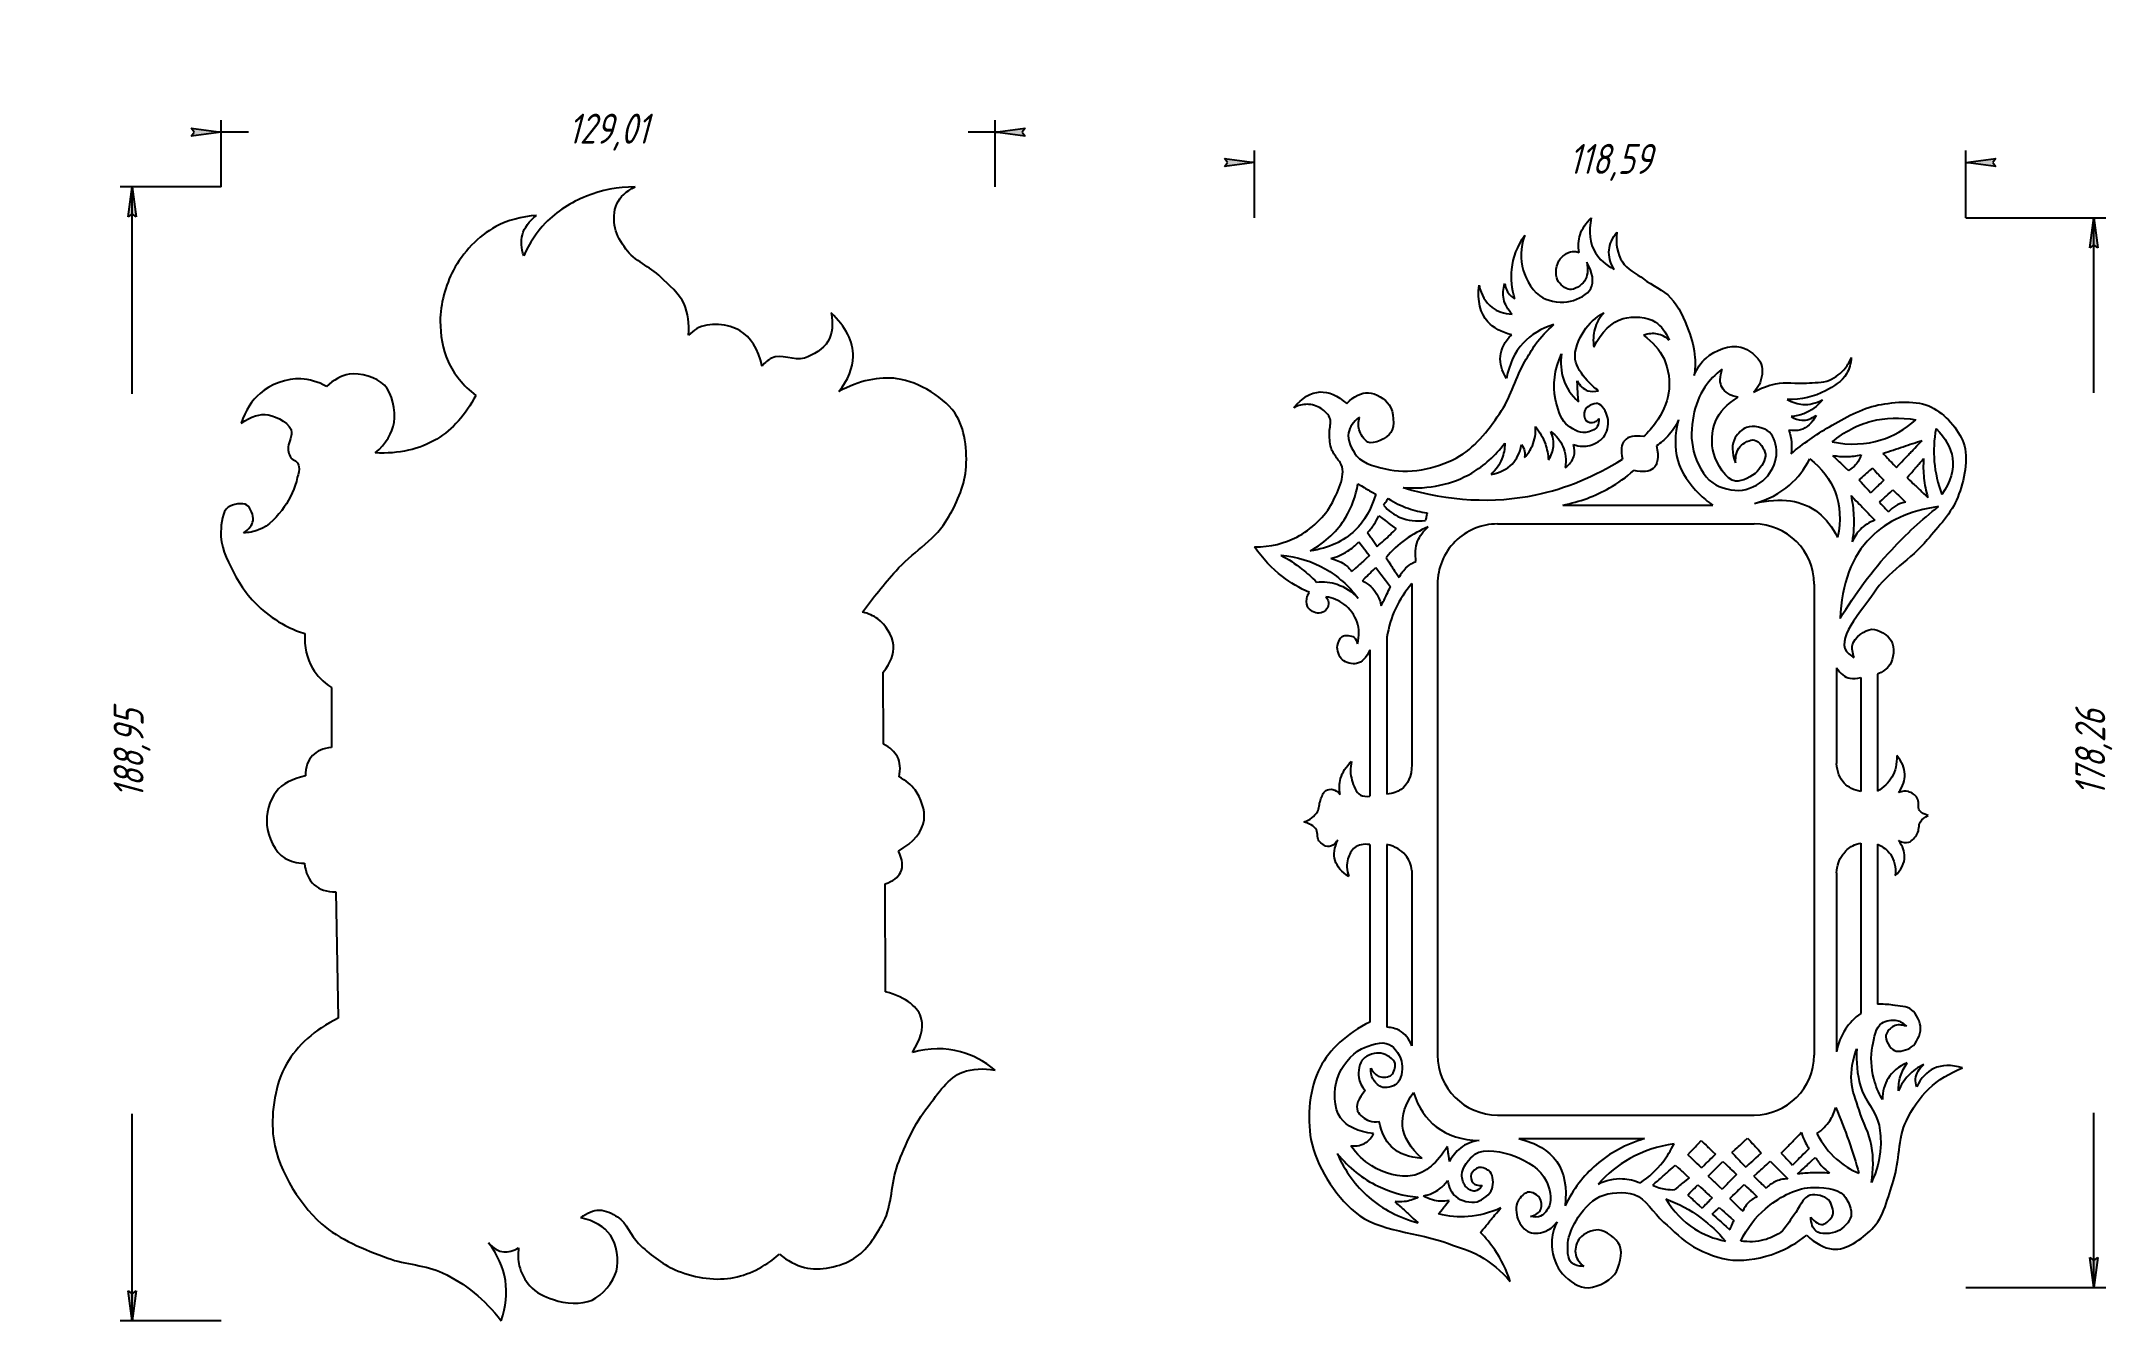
# Model space of a CAD drawing. Header units: millimetres. Extents: x -2 to 343, y 31 to 244.
import ezdxf

# ---------------------------------------------------------------- set-up
doc = ezdxf.new("R2010")
doc.units = ezdxf.units.MM
doc.linetypes.add('K5LT32769', pattern=[0])
doc.linetypes.add('K5LT_THIN', pattern=[0])
doc.styles.add('KDIMTEXTSTYLE', font='GOST_AU.SHX', dxfattribs={"width": 0.96, "oblique": 15, "height": 5})
doc.dimstyles.new('KDIMSTYLE (1.00)', dxfattribs={"dimtxt": 5, "dimasz": 1, "dimexe": 2, "dimexo": 0, "dimgap": 1, "dimtad": 1, "dimtxsty": 'KDIMTEXTSTYLE', "dimsah": 1, "dimcen": 0, "dimdle": 1, "dimadec": 0, "dimazin": 0, "dimtfac": 0.667, "dimtmove": 0, "dimatfit": 3, "dimfxl": 1, "dimtvp": 1, "dimtolj": 1, "dimtzin": 0, "dimarcsym": 0})

msp = doc.modelspace()

# ---------------------------------------------------------------- blocks, each defined once
blk = doc.blocks.new('KDIMARROW_01')
blk.add_hatch(color=0).paths.add_polyline_path([(0, 0), (-5, 0.66), (-4.5, 0), (-5, -0.66)])
at = {"color": 0, "linetype": 'K5LT_THIN'}
for p, q in [((-4.5, 0), (-5, 0.66)), ((-5, 0.66), (0, 0)), ((0, 0), (-5, -0.66)), ((-5, -0.66), (-4.5, 0)), ((0, 0), (-1, 0))]:
    blk.add_line(p, q, dxfattribs=at)

# ---------------------------------------------------------------- dimensions: what is measured, and where the dimension line sits
at = {"color": 7}
for base, p1, p2, location in [((28.504, 228.637), (157.512, 219.527), (28.504, 219.527), (93.008, 228.637)), ((200.781, 223.597), (319.367, 214.351), (200.781, 214.351), (260.074, 223.597))]:
    msp.add_linear_dim(base=base, p1=p1, p2=p2, location=location, dimstyle='KDIMSTYLE (1.00)', override={"dimexo": 0, "dimpost": '\\H5.0;\\W0.965;\\Q15;<>', "dimblk1": 'KDIMARROW_01', "dimblk2": 'KDIMARROW_01', "dimse1": 0, "dimse2": 0, "dimclrt": 7, "dimtolj": 1}, dxfattribs=at).render()
for base, p1, p2, location in [((13.629, 219.527), (28.504, 30.576), (28.504, 219.527), (13.629, 125.052)), ((340.675, 214.351), (319.367, 36.09), (319.367, 214.351), (340.675, 125.221))]:
    msp.add_linear_dim(base=base, p1=p1, p2=p2, angle=90, location=location, dimstyle='KDIMSTYLE (1.00)', override={"dimexo": 0, "dimpost": '\\H5.0;\\W0.965;\\Q15;<>', "dimblk1": 'KDIMARROW_01', "dimblk2": 'KDIMARROW_01', "dimse1": 0, "dimse2": 0, "dimclrt": 7, "dimtolj": 1}, dxfattribs=at).render()

# ---------------------------------------------------------------- linework, layer by layer
at = {"color": 30, "linetype": 'K5LT32769', "true_color": 0xff8000}
for p, q in [((252.162, 166.502), (277.162, 166.502)), ((241.271, 163.34), (284.049, 163.34)), ((226.993, 153.406), (226.993, 123.222)), ((231.271, 153.34), (231.274, 74.848)), ((294.049, 153.34), (294.049, 74.85)), ((219.975, 142.348), (219.975, 117.974)), ((222.846, 144.475), (222.846, 118.315)), ((138.888, 126.64), (138.863, 138.64)), ((297.809, 139.371), (297.809, 123.434)), ((301.849, 137.776), (301.849, 118.775)), ((304.614, 138.307), (304.614, 118.805)), ((46.85, 136.088), (46.88, 126.088)), ((301.849, 110.17), (301.849, 81.776)), ((219.975, 109.905), (219.975, 80.348)), ((222.846, 109.946), (222.846, 79.475)), ((304.614, 109.962), (304.614, 83.307)), ((139.241, 85.388), (139.209, 103.388)), ((226.993, 105.572), (226.993, 76.406)), ((297.809, 105.199), (297.809, 75.371)), ((47.603, 102.018), (47.964, 80.977)), ((241.275, 64.849), (284.049, 64.85)), ((244.807, 60.916), (265.807, 60.916))]:
    msp.add_line(p, q, dxfattribs=at)
for centre, start, end in [((241.271, 153.34), 90, 180.00213), ((284.049, 153.34), 0, 90), ((241.274, 74.849), 180.00213, 270.00109), ((284.049, 74.85), 270.00109, 0)]:
    msp.add_arc(centre, 10, start, end, dxfattribs=at)
for points, knots in [([(97.492, 219.527), (94.586, 219.499), (91.88, 218.976), (89.373, 217.96), (86.9, 216.957), (84.379, 215.431), (82.536, 213.509), (81.055, 211.964), (79.856, 210.136), (78.94, 208.025)], [0, 0, 0, 0, 1, 1, 1, 2, 2, 2, 3, 3, 3, 3]), ([(106.388, 194.803), (106.564, 196.732), (106.317, 198.469), (105.647, 200.013), (104.891, 201.753), (103.171, 203.12), (101.765, 204.5), (99.995, 206.238), (97.338, 207.174), (95.926, 209.165), (95.185, 210.208), (94.401, 211.422), (94.145, 212.654), (93.882, 213.923), (93.898, 215.546), (94.43, 216.678), (94.981, 217.852), (96.002, 218.802), (97.492, 219.527)], [0, 0, 0, 0, 1, 1, 1, 2, 2, 2, 3, 3, 3, 4, 4, 4, 5, 5, 5, 6, 6, 6, 6]), ([(81.076, 214.755), (78.544, 214.579), (76.272, 213.963), (74.259, 212.905), (71.375, 211.389), (68.754, 208.514), (67.208, 205.641), (65.866, 203.145), (65.003, 199.989), (65.001, 197.13), (64.998, 194.911), (65.399, 192.442), (66.318, 190.435), (67.301, 188.291), (68.832, 186.404), (70.912, 184.773)], [0, 0, 0, 0, 1, 1, 1, 2, 2, 2, 3, 3, 3, 4, 4, 4, 5, 5, 5, 5]), ([(78.94, 208.025), (78.496, 209.293), (78.413, 210.456), (78.69, 211.515), (79.009, 212.733), (79.804, 213.813), (81.076, 214.755)], [0, 0, 0, 0, 1, 1, 1, 2, 2, 2, 2]), ([(254.893, 208.565), (254.709, 209.631), (254.759, 210.62), (255.041, 211.532), (255.363, 212.571), (255.986, 213.511), (256.911, 214.351)], [0, 0, 0, 0, 1, 1, 1, 2, 2, 2, 2]), ([(256.911, 214.351), (256.417, 212.036), (256.645, 210.097), (257.593, 208.535), (258.268, 207.425), (259.306, 206.505), (260.709, 205.775)], [0, 0, 0, 0, 1, 1, 1, 2, 2, 2, 2]), ([(244.174, 200.867), (243.658, 202.547), (243.482, 204.183), (243.646, 205.775), (243.849, 207.741), (244.571, 209.641), (245.812, 211.473)], [0, 0, 0, 0, 1, 1, 1, 2, 2, 2, 2]), ([(245.812, 211.473), (245.108, 209.353), (245.019, 207.415), (245.545, 205.657), (246.056, 203.954), (247.297, 201.883), (248.809, 201.057), (250.069, 200.369), (252.039, 200.103), (253.468, 200.464), (254.686, 200.771), (256.359, 201.602), (256.851, 202.6), (257.399, 203.71), (257.162, 205.174), (256.139, 206.992)], [0, 0, 0, 0, 1, 1, 1, 2, 2, 2, 3, 3, 3, 4, 4, 4, 5, 5, 5, 5]), ([(260.709, 205.775), (260.064, 206.883), (259.787, 207.961), (259.878, 209.01), (259.965, 210.016), (260.391, 210.995), (261.154, 211.948)], [0, 0, 0, 0, 1, 1, 1, 2, 2, 2, 2]), ([(261.154, 211.948), (260.945, 209.995), (261.256, 208.353), (262.086, 207.022), (262.836, 205.818), (264.406, 205.082), (265.611, 204.173), (267.074, 203.069), (268.92, 202.348), (270.134, 201.039), (271.505, 199.561), (272.426, 197.522), (273.125, 195.591), (273.648, 194.148), (274.099, 192.6), (274.193, 191.069), (274.254, 190.082), (274.207, 189.085), (274.051, 188.077)], [0, 0, 0, 0, 1, 1, 1, 2, 2, 2, 3, 3, 3, 4, 4, 4, 5, 5, 5, 6, 6, 6, 6]), ([(256.139, 206.992), (256.431, 205.657), (256.303, 204.599), (255.753, 203.817), (255.269, 203.127), (254.095, 202.315), (253.32, 202.393), (252.617, 202.462), (251.654, 203.307), (251.302, 203.965), (250.81, 204.888), (251.054, 206.702), (251.718, 207.526), (252.219, 208.149), (253.266, 208.859), (254.121, 208.773), (254.374, 208.747), (254.631, 208.678), (254.893, 208.565)], [0, 0, 0, 0, 1, 1, 1, 2, 2, 2, 3, 3, 3, 4, 4, 4, 5, 5, 5, 6, 6, 6, 6]), ([(243.64, 194.885), (241.922, 195.288), (240.605, 196), (239.687, 197.021), (238.401, 198.454), (237.902, 200.496), (238.192, 203.146)], [0, 0, 0, 0, 1, 1, 1, 2, 2, 2, 2]), ([(238.192, 203.146), (238.57, 201.488), (239.294, 200.253), (240.364, 199.443), (241.245, 198.775), (242.361, 198.396), (243.711, 198.303)], [0, 0, 0, 0, 1, 1, 1, 2, 2, 2, 2]), ([(243.711, 198.303), (242.971, 199.085), (242.508, 199.928), (242.323, 200.832), (242.155, 201.648), (242.215, 202.515), (242.501, 203.431)], [0, 0, 0, 0, 1, 1, 1, 2, 2, 2, 2]), ([(242.501, 203.431), (242.622, 202.592), (242.942, 201.915), (243.462, 201.401), (243.668, 201.198), (243.906, 201.02), (244.174, 200.867)], [0, 0, 0, 0, 1, 1, 1, 2, 2, 2, 2]), ([(118.661, 189.663), (117.968, 192.53), (116.745, 194.491), (114.993, 195.545), (113.154, 196.651), (109.721, 197.07), (107.723, 195.866), (107.255, 195.584), (106.809, 195.229), (106.388, 194.803)], [0, 0, 0, 0, 1, 1, 1, 2, 2, 2, 3, 3, 3, 3]), ([(130.156, 198.551), (130.554, 196.621), (130.383, 195.026), (129.643, 193.765), (128.902, 192.505), (127.16, 191.48), (125.711, 190.988), (124.066, 190.428), (121.756, 191.838), (120.242, 190.988), (119.671, 190.667), (119.144, 190.226), (118.661, 189.663)], [0, 0, 0, 0, 1, 1, 1, 2, 2, 2, 3, 3, 3, 4, 4, 4, 4]), ([(131.451, 185.395), (133.002, 187.375), (133.795, 189.325), (133.83, 191.244), (133.876, 193.731), (132.652, 196.166), (130.156, 198.551)], [0, 0, 0, 0, 1, 1, 1, 2, 2, 2, 2]), ([(218.248, 181.159), (217.227, 180.345), (216.623, 179.475), (216.438, 178.547), (216.202, 177.364), (217.007, 175.693), (217.773, 174.719), (218.913, 173.272), (221.433, 172.763), (223.323, 172.375), (227.062, 171.607), (231.768, 172.76), (235.015, 174.69), (237.812, 176.352), (240.092, 179.432), (241.958, 182.257), (243.601, 184.743), (244.34, 187.812), (245.846, 190.417), (246.41, 191.393), (246.958, 192.393), (247.626, 193.296), (248.513, 194.494), (249.532, 195.592), (250.683, 196.59)], [0, 0, 0, 0, 1, 1, 1, 2, 2, 2, 3, 3, 3, 4, 4, 4, 5, 5, 5, 6, 6, 6, 7, 7, 7, 8, 8, 8, 8]), ([(250.683, 196.59), (248.557, 195.928), (246.844, 194.894), (245.545, 193.487), (244.134, 191.961), (243.211, 189.995), (242.776, 187.591)], [0, 0, 0, 0, 1, 1, 1, 2, 2, 2, 2]), ([(258.13, 185.552), (257.403, 186.052), (256.762, 186.621), (256.207, 187.261), (255.341, 188.259), (254.428, 189.546), (254.242, 190.765), (254.011, 192.269), (254.823, 194.172), (255.695, 195.508), (256.486, 196.722), (257.597, 197.733), (259.028, 198.542)], [0, 0, 0, 0, 1, 1, 1, 2, 2, 2, 3, 3, 3, 4, 4, 4, 4]), ([(259.028, 198.542), (258.278, 197.713), (257.765, 196.816), (257.489, 195.85), (257.219, 194.904), (257.176, 193.893), (257.361, 192.816)], [0, 0, 0, 0, 1, 1, 1, 2, 2, 2, 2]), ([(257.361, 192.816), (258.63, 195.414), (260.252, 196.998), (262.225, 197.566), (263.795, 198.018), (266.219, 197.915), (267.602, 196.996), (268.577, 196.349), (269.349, 195.34), (269.917, 193.97)], [0, 0, 0, 0, 1, 1, 1, 2, 2, 2, 3, 3, 3, 3]), ([(242.776, 187.591), (241.98, 188.872), (241.639, 190.104), (241.753, 191.288), (241.873, 192.542), (242.502, 193.74), (243.64, 194.885)], [0, 0, 0, 0, 1, 1, 1, 2, 2, 2, 2]), ([(269.917, 193.97), (269.295, 194.507), (268.634, 194.848), (267.935, 194.99), (267.196, 195.141), (266.415, 195.072), (265.59, 194.783)], [0, 0, 0, 0, 1, 1, 1, 2, 2, 2, 2]), ([(265.59, 194.783), (267.173, 193.675), (268.32, 192.37), (269.033, 190.866), (269.818, 189.207), (270.074, 186.994), (269.804, 185.168), (269.552, 183.463), (268.674, 181.698), (267.668, 180.242), (267.084, 179.398), (266.402, 178.617), (265.62, 177.898)], [0, 0, 0, 0, 1, 1, 1, 2, 2, 2, 3, 3, 3, 4, 4, 4, 4]), ([(274.051, 188.077), (274.546, 189.279), (275.211, 190.253), (276.045, 190.997), (277.479, 192.279), (280.133, 193.312), (281.849, 192.814), (283.091, 192.453), (284.815, 191.228), (285.232, 190), (285.565, 189.021), (285.407, 187.51), (284.876, 186.511), (284.645, 186.076), (284.337, 185.673), (283.95, 185.3)], [0, 0, 0, 0, 1, 1, 1, 2, 2, 2, 3, 3, 3, 4, 4, 4, 5, 5, 5, 5]), ([(258.15, 180.927), (258.201, 180.376), (258.122, 179.921), (257.913, 179.562), (257.587, 179.002), (256.633, 178.677), (255.984, 178.583), (254.904, 178.425), (253.509, 179.275), (252.69, 180.037), (251.684, 180.973), (251.238, 182.708), (250.939, 184.102), (250.422, 186.517), (250.758, 189.049), (251.948, 191.699)], [0, 0, 0, 0, 1, 1, 1, 2, 2, 2, 3, 3, 3, 4, 4, 4, 5, 5, 5, 5]), ([(251.948, 191.699), (251.734, 190.18), (251.843, 188.772), (252.276, 187.474), (252.736, 186.096), (253.562, 184.842), (254.754, 183.714)], [0, 0, 0, 0, 1, 1, 1, 2, 2, 2, 2]), ([(283.95, 185.3), (285.144, 185.968), (286.375, 186.442), (287.645, 186.72), (289.295, 187.082), (291.082, 186.679), (292.788, 186.819), (294.062, 186.924), (295.461, 186.825), (296.597, 187.314), (297.599, 187.745), (298.614, 188.491), (299.292, 189.366), (299.689, 189.878), (300.01, 190.455), (300.257, 191.097)], [0, 0, 0, 0, 1, 1, 1, 2, 2, 2, 3, 3, 3, 4, 4, 4, 5, 5, 5, 5]), ([(300.257, 191.097), (300.174, 190.07), (299.91, 189.163), (299.465, 188.377), (298.756, 187.123), (297.246, 186.229), (295.954, 185.533), (294.083, 184.527), (291.956, 184.049), (289.574, 184.099)], [0, 0, 0, 0, 1, 1, 1, 2, 2, 2, 3, 3, 3, 3]), ([(46.038, 186.264), (44.604, 187.043), (43.18, 187.468), (41.765, 187.54), (39.475, 187.656), (36.697, 186.591), (34.97, 185.107), (33.565, 183.9), (32.517, 182.248), (31.824, 180.151)], [0, 0, 0, 0, 1, 1, 1, 2, 2, 2, 3, 3, 3, 3]), ([(54.163, 175.183), (55.966, 176.766), (57.016, 178.462), (57.315, 180.27), (57.635, 182.208), (56.992, 185.138), (55.683, 186.472), (54.427, 187.75), (51.676, 188.605), (49.807, 188.282), (48.507, 188.057), (47.251, 187.385), (46.038, 186.264)], [0, 0, 0, 0, 1, 1, 1, 2, 2, 2, 3, 3, 3, 4, 4, 4, 4]), ([(135.415, 148.651), (137.165, 151.049), (139.023, 153.349), (140.989, 155.551), (143.554, 158.425), (147.215, 160.476), (149.234, 163.674), (150.756, 166.083), (152.178, 168.959), (152.557, 171.735), (152.976, 174.805), (152.626, 178.753), (151.142, 181.272), (149.329, 184.35), (144.773, 187.051), (141.173, 187.549), (138.131, 187.97), (134.89, 187.252), (131.451, 185.395)], [0, 0, 0, 0, 1, 1, 1, 2, 2, 2, 3, 3, 3, 4, 4, 4, 5, 5, 5, 6, 6, 6, 6]), ([(254.541, 187.218), (255.013, 186.342), (255.611, 185.786), (256.335, 185.552), (256.866, 185.379), (257.464, 185.379), (258.13, 185.552)], [0, 0, 0, 0, 1, 1, 1, 2, 2, 2, 2]), ([(278.747, 189.139), (277.56, 188.274), (276.582, 187.273), (275.815, 186.137), (274.881, 184.755), (274.275, 183.026), (273.945, 181.389), (273.563, 179.494), (273.473, 177.314), (273.975, 175.484), (274.498, 173.573), (275.579, 171.267), (277.15, 170.202), (278.45, 169.319), (280.542, 168.754), (282.106, 168.985), (283.6, 169.205), (285.391, 170.198), (286.349, 171.389), (287.164, 172.402), (287.828, 173.976), (287.803, 175.276), (287.782, 176.39), (287.376, 177.928), (286.616, 178.629), (285.781, 179.4), (283.876, 179.858), (282.788, 179.43), (282.087, 179.155), (281.304, 178.406), (280.919, 177.739), (280.274, 176.623), (280.294, 175.219), (280.978, 173.525)], [0, 0, 0, 0, 1, 1, 1, 2, 2, 2, 3, 3, 3, 4, 4, 4, 5, 5, 5, 6, 6, 6, 7, 7, 7, 8, 8, 8, 9, 9, 9, 10, 10, 10, 11, 11, 11, 11]), ([(281.388, 184.45), (280.043, 184.742), (279.152, 185.286), (278.718, 186.082), (278.293, 186.86), (278.303, 187.879), (278.747, 189.139)], [0, 0, 0, 0, 1, 1, 1, 2, 2, 2, 2]), ([(70.912, 184.773), (69.232, 181.526), (67.067, 179.101), (64.419, 177.498), (61.563, 175.77), (58.145, 174.999), (54.163, 175.183)], [0, 0, 0, 0, 1, 1, 1, 2, 2, 2, 2]), ([(200.781, 159.534), (203.427, 159.543), (205.78, 160.087), (207.84, 161.166), (210.186, 162.395), (212.564, 164.585), (213.737, 166.935), (214.702, 168.866), (216.225, 171.753), (215.024, 173.594), (214.903, 173.779), (214.743, 173.952), (214.612, 174.138), (214.189, 174.733), (213.753, 175.365), (213.524, 176.042), (213.246, 176.862), (213.291, 177.804), (213.277, 178.688), (213.265, 179.404), (213.584, 180.205), (213.375, 180.839), (213.151, 181.521), (212.485, 182.188), (211.867, 182.595), (211.213, 183.025), (210.305, 183.28), (209.518, 183.287), (208.779, 183.294), (208.038, 183.105), (207.292, 182.719)], [0, 0, 0, 0, 1, 1, 1, 2, 2, 2, 3, 3, 3, 4, 4, 4, 5, 5, 5, 6, 6, 6, 7, 7, 7, 8, 8, 8, 9, 9, 9, 10, 10, 10, 10]), ([(207.292, 182.719), (208.707, 184.39), (210.173, 185.264), (211.691, 185.34), (213.127, 185.413), (214.608, 184.772), (216.135, 183.417)], [0, 0, 0, 0, 1, 1, 1, 2, 2, 2, 2]), ([(216.135, 183.417), (217.367, 184.665), (218.576, 185.268), (219.762, 185.224), (220.942, 185.181), (222.582, 184.167), (223.234, 183.177), (223.974, 182.051), (224.195, 179.639), (223.501, 178.607), (222.867, 177.664), (220.622, 176.488), (219.643, 177.004), (219.059, 177.312), (218.43, 178.289), (218.219, 179.052), (218.04, 179.696), (218.05, 180.399), (218.248, 181.159)], [0, 0, 0, 0, 1, 1, 1, 2, 2, 2, 3, 3, 3, 4, 4, 4, 5, 5, 5, 6, 6, 6, 6]), ([(253.966, 176.565), (254.939, 176.254), (255.84, 176.204), (256.667, 176.416), (257.601, 176.656), (258.695, 177.346), (259.189, 178.138), (259.679, 178.923), (259.87, 180.23), (259.634, 181.135), (259.414, 181.978), (258.674, 183.303), (257.972, 183.42), (257.362, 183.521), (256.043, 182.9), (255.806, 182.262), (255.642, 181.82), (255.68, 180.887), (256.014, 180.571), (256.297, 180.302), (257.031, 180.147), (257.438, 180.304), (257.704, 180.407), (257.942, 180.614), (258.15, 180.927)], [0, 0, 0, 0, 1, 1, 1, 2, 2, 2, 3, 3, 3, 4, 4, 4, 5, 5, 5, 6, 6, 6, 7, 7, 7, 8, 8, 8, 8]), ([(280.978, 173.525), (280.907, 174.708), (281.154, 175.618), (281.72, 176.255), (282.246, 176.847), (283.447, 177.461), (284.123, 177.323), (284.885, 177.168), (285.825, 175.814), (285.934, 174.979), (286.051, 174.081), (285.254, 172.824), (284.569, 172.101), (283.717, 171.202), (281.998, 170.398), (280.948, 170.498), (279.402, 170.646), (277.851, 173.328), (277.328, 175.068), (276.845, 176.674), (276.968, 178.888), (277.625, 180.439), (278.296, 182.026), (279.551, 183.363), (281.388, 184.45)], [0, 0, 0, 0, 1, 1, 1, 2, 2, 2, 3, 3, 3, 4, 4, 4, 5, 5, 5, 6, 6, 6, 7, 7, 7, 8, 8, 8, 8]), ([(289.574, 184.099), (290.439, 183.596), (291.313, 183.316), (292.195, 183.258), (293.262, 183.188), (294.342, 183.444), (295.434, 184.025)], [0, 0, 0, 0, 1, 1, 1, 2, 2, 2, 2]), ([(290.217, 175.048), (292.233, 176.744), (294.364, 178.239), (296.609, 179.531), (299.177, 181.009), (301.916, 182.627), (304.762, 183.172), (307.592, 183.713), (311.193, 184.029), (313.633, 182.813), (315.829, 181.718), (318.15, 179.158), (318.966, 176.864), (319.895, 174.254), (319.068, 170.558), (318.018, 167.822), (317.005, 165.185), (314.784, 162.932), (312.933, 160.686), (310.277, 157.464), (306.237, 155.285), (304.002, 151.841), (302.05, 148.833), (297.207, 143.844), (299.844, 141.683), (300.107, 141.467), (300.41, 141.264), (300.754, 141.072)], [0, 0, 0, 0, 1, 1, 1, 2, 2, 2, 3, 3, 3, 4, 4, 4, 5, 5, 5, 6, 6, 6, 7, 7, 7, 8, 8, 8, 9, 9, 9, 9]), ([(295.434, 184.025), (294.556, 182.945), (293.534, 182.178), (292.368, 181.725), (291.698, 181.465), (290.981, 181.308), (290.217, 181.255)], [0, 0, 0, 0, 1, 1, 1, 2, 2, 2, 2]), ([(31.824, 180.151), (33.455, 181.299), (34.958, 181.754), (36.335, 181.516), (37.768, 181.268), (40.261, 180.027), (40.222, 178.519), (40.214, 178.222), (40.116, 177.883), (40.044, 177.569), (39.935, 177.097), (39.648, 176.638), (39.628, 176.175), (39.6, 175.508), (39.801, 174.642), (40.281, 174.186), (40.489, 173.989), (40.859, 173.927), (41.053, 173.712), (41.243, 173.5), (41.366, 173.186), (41.439, 172.91), (41.588, 172.343), (41.3, 171.692), (41.172, 171.1), (40.793, 169.359), (40.026, 167.599), (39.005, 166.174), (37.913, 164.649), (36.447, 163), (34.702, 162.346), (33.923, 162.054), (33.083, 161.886), (32.18, 161.842)], [0, 0, 0, 0, 1, 1, 1, 2, 2, 2, 3, 3, 3, 4, 4, 4, 5, 5, 5, 6, 6, 6, 7, 7, 7, 8, 8, 8, 9, 9, 9, 10, 10, 10, 11, 11, 11, 11]), ([(245.776, 174.399), (246.34, 175.011), (246.775, 175.673), (247.082, 176.387), (247.496, 177.352), (247.674, 178.411), (247.616, 179.562)], [0, 0, 0, 0, 1, 1, 1, 2, 2, 2, 2]), ([(247.616, 179.562), (248.345, 178.661), (248.889, 177.691), (249.248, 176.654), (249.534, 175.827), (249.702, 174.956), (249.752, 174.042)], [0, 0, 0, 0, 1, 1, 1, 2, 2, 2, 2]), ([(271.477, 180.711), (271.002, 179.687), (270.399, 178.777), (269.667, 177.981), (269.116, 177.383), (268.493, 176.849), (267.797, 176.379)], [0, 0, 0, 0, 1, 1, 1, 2, 2, 2, 2]), ([(271.477, 180.711), (270.788, 178.278), (270.739, 176.022), (271.329, 173.946), (271.902, 171.927), (273.328, 169.932), (274.86, 168.396), (275.554, 167.7), (276.322, 167.069), (277.162, 166.502)], [0, 0, 0, 0, 1, 1, 1, 2, 2, 2, 3, 3, 3, 3]), ([(294.396, 181.428), (293.732, 180.131), (292.867, 179.331), (291.799, 179.03), (291.217, 178.865), (290.574, 178.848), (289.87, 178.98)], [0, 0, 0, 0, 1, 1, 1, 2, 2, 2, 2]), ([(289.87, 178.98), (290.079, 178.319), (290.211, 177.651), (290.266, 176.977), (290.318, 176.34), (290.302, 175.697), (290.217, 175.048)], [0, 0, 0, 0, 1, 1, 1, 2, 2, 2, 2]), ([(290.217, 181.255), (290.818, 180.873), (291.419, 180.667), (292.022, 180.637), (292.812, 180.598), (293.603, 180.862), (294.396, 181.428)], [0, 0, 0, 0, 1, 1, 1, 2, 2, 2, 2]), ([(297.068, 177.024), (299.11, 178.715), (301.294, 179.867), (303.62, 180.478), (305.947, 181.09), (308.416, 181.161), (311.027, 180.692)], [0, 0, 0, 0, 1, 1, 1, 2, 2, 2, 2]), ([(297.068, 177.024), (299.969, 176.453), (302.675, 176.559), (305.187, 177.344), (307.267, 177.995), (309.214, 179.111), (311.027, 180.692)], [0, 0, 0, 0, 1, 1, 1, 2, 2, 2, 2]), ([(314.385, 179.234), (314.037, 177.384), (313.941, 175.557), (314.096, 173.752), (314.256, 171.895), (314.682, 170.061), (315.374, 168.25)], [0, 0, 0, 0, 1, 1, 1, 2, 2, 2, 2]), ([(314.385, 179.234), (315.976, 177.669), (316.89, 176.027), (317.126, 174.309), (317.39, 172.385), (316.806, 170.366), (315.374, 168.25)], [0, 0, 0, 0, 1, 1, 1, 2, 2, 2, 2]), ([(225.527, 169.403), (229.905, 169.114), (233.722, 169.926), (236.979, 171.838), (239.041, 173.049), (240.879, 174.702), (242.492, 176.795)], [0, 0, 0, 0, 1, 1, 1, 2, 2, 2, 2]), ([(242.492, 176.795), (242.488, 175.861), (242.326, 174.993), (242.007, 174.191), (241.627, 173.236), (241.024, 172.376), (240.197, 171.609)], [0, 0, 0, 0, 1, 1, 1, 2, 2, 2, 2]), ([(240.197, 171.609), (241.676, 171.873), (242.843, 172.446), (243.699, 173.33), (244.488, 174.145), (245.012, 175.223), (245.272, 176.565)], [0, 0, 0, 0, 1, 1, 1, 2, 2, 2, 2]), ([(245.272, 176.565), (245.529, 176.218), (245.697, 175.852), (245.776, 175.467), (245.846, 175.126), (245.846, 174.77), (245.776, 174.399)], [0, 0, 0, 0, 1, 1, 1, 2, 2, 2, 2]), ([(249.752, 174.042), (250.242, 174.754), (250.529, 175.486), (250.613, 176.238), (250.704, 177.055), (250.556, 177.896), (250.168, 178.761)], [0, 0, 0, 0, 1, 1, 1, 2, 2, 2, 2]), ([(250.168, 178.761), (251.109, 178.04), (251.781, 177.209), (252.186, 176.268), (252.633, 175.226), (252.752, 174.049), (252.542, 172.737)], [0, 0, 0, 0, 1, 1, 1, 2, 2, 2, 2]), ([(252.542, 172.737), (253.295, 173.259), (253.78, 173.872), (253.996, 174.577), (254.179, 175.174), (254.169, 175.837), (253.966, 176.565)], [0, 0, 0, 0, 1, 1, 1, 2, 2, 2, 2]), ([(265.62, 177.898), (264.106, 178.121), (263.057, 177.913), (262.475, 177.275), (261.902, 176.647), (261.779, 175.604), (262.105, 174.146)], [0, 0, 0, 0, 1, 1, 1, 2, 2, 2, 2]), ([(267.797, 176.379), (268.189, 174.52), (268.001, 173.264), (267.234, 172.61), (266.578, 172.052), (265.5, 171.933), (263.999, 172.254)], [0, 0, 0, 0, 1, 1, 1, 2, 2, 2, 2]), ([(305.524, 175.112), (306.651, 175.482), (307.777, 175.853), (308.903, 176.225), (309.962, 176.574), (311.019, 176.925), (312.077, 177.276)], [0, 0, 0, 0, 1, 1, 1, 2, 2, 2, 2]), ([(225.527, 169.403), (233.225, 167.121), (240.603, 166.722), (247.662, 168.206), (252.635, 169.251), (257.45, 171.231), (262.105, 174.146)], [0, 0, 0, 0, 1, 1, 1, 2, 2, 2, 2]), ([(252.162, 166.502), (254.969, 167.04), (257.559, 167.988), (259.934, 169.346), (261.368, 170.166), (262.723, 171.135), (263.999, 172.254)], [0, 0, 0, 0, 1, 1, 1, 2, 2, 2, 2]), ([(284.095, 166.779), (286.383, 167.395), (288.343, 168.413), (289.974, 169.832), (291.329, 171.012), (292.457, 172.468), (293.358, 174.201)], [0, 0, 0, 0, 1, 1, 1, 2, 2, 2, 2]), ([(293.358, 174.201), (295.353, 172.598), (296.748, 170.772), (297.542, 168.725), (298.424, 166.454), (298.567, 163.911), (297.973, 161.095)], [0, 0, 0, 0, 1, 1, 1, 2, 2, 2, 2]), ([(297.103, 174.781), (297.912, 174.625), (298.719, 174.554), (299.525, 174.567), (300.321, 174.58), (301.117, 174.675), (301.911, 174.852)], [0, 0, 0, 0, 1, 1, 1, 2, 2, 2, 2]), ([(301.911, 174.852), (301.702, 174.22), (301.394, 173.674), (300.985, 173.214), (300.649, 172.835), (300.245, 172.515), (299.774, 172.252)], [0, 0, 0, 0, 1, 1, 1, 2, 2, 2, 2]), ([(312.324, 174.247), (312.236, 173.15), (312.25, 172.065), (312.365, 170.991), (312.482, 169.908), (312.702, 168.836), (313.025, 167.776)], [0, 0, 0, 0, 1, 1, 1, 2, 2, 2, 2]), ([(210.051, 158.854), (212.639, 160.324), (214.617, 162.193), (215.986, 164.463), (216.98, 166.111), (217.653, 167.971), (218.004, 170.042)], [0, 0, 0, 0, 1, 1, 1, 2, 2, 2, 2]), ([(32.18, 161.842), (33.14, 162.484), (33.677, 163.184), (33.79, 163.941), (33.908, 164.733), (33.37, 166.101), (32.757, 166.505), (32.066, 166.96), (30.384, 166.635), (29.659, 166.149), (28.655, 165.476), (28.504, 163.394), (28.413, 162.018), (28.265, 159.813), (29.449, 157.441), (30.466, 155.413), (31.674, 153.003), (33.438, 150.668), (35.496, 148.916), (36.761, 147.839), (38.216, 146.883), (39.725, 146.154), (40.592, 145.735), (41.469, 145.348), (42.425, 145.086)], [0, 0, 0, 0, 1, 1, 1, 2, 2, 2, 3, 3, 3, 4, 4, 4, 5, 5, 5, 6, 6, 6, 7, 7, 7, 8, 8, 8, 8]), ([(220.971, 168.291), (220.25, 165.804), (219.092, 163.796), (217.499, 162.267), (215.622, 160.465), (213.139, 159.327), (210.051, 158.854)], [0, 0, 0, 0, 1, 1, 1, 2, 2, 2, 2]), ([(222.262, 166.453), (223.094, 165.534), (224.022, 164.858), (225.044, 164.427), (226.307, 163.894), (227.715, 163.734), (229.269, 163.946)], [0, 0, 0, 0, 1, 1, 1, 2, 2, 2, 2]), ([(223.069, 167.587), (224.119, 166.909), (225.218, 166.365), (226.366, 165.955), (227.381, 165.593), (228.435, 165.335), (229.526, 165.183)], [0, 0, 0, 0, 1, 1, 1, 2, 2, 2, 2]), ([(284.095, 166.779), (288.557, 167.843), (292.117, 167.322), (294.773, 165.217), (296.048, 164.208), (297.114, 162.833), (297.973, 161.095)], [0, 0, 0, 0, 1, 1, 1, 2, 2, 2, 2]), ([(298.404, 147.567), (300.887, 151.742), (303.75, 155.574), (306.993, 159.062), (309.392, 161.643), (311.998, 164.036), (314.813, 166.241)], [0, 0, 0, 0, 1, 1, 1, 2, 2, 2, 2]), ([(314.813, 166.241), (309.967, 165.535), (306.192, 163.825), (303.489, 161.113), (300.342, 157.957), (298.647, 153.441), (298.404, 147.567)], [0, 0, 0, 0, 1, 1, 1, 2, 2, 2, 2]), ([(300.216, 168.062), (300.448, 166.973), (300.592, 165.881), (300.649, 164.785), (300.724, 163.314), (300.642, 161.837), (300.401, 160.354)], [0, 0, 0, 0, 1, 1, 1, 2, 2, 2, 2]), ([(309.273, 167.003), (308.692, 166.865), (308.155, 166.65), (307.663, 166.359), (307.222, 166.099), (306.817, 165.777), (306.447, 165.393)], [0, 0, 0, 0, 1, 1, 1, 2, 2, 2, 2]), ([(219.625, 161.898), (220.023, 162.338), (220.382, 162.803), (220.704, 163.293), (221.002, 163.748), (221.267, 164.224), (221.5, 164.721)], [0, 0, 0, 0, 1, 1, 1, 2, 2, 2, 2]), ([(221.233, 159.61), (221.965, 160.237), (222.679, 160.883), (223.376, 161.548), (223.71, 161.866), (224.039, 162.189), (224.365, 162.516)], [0, 0, 0, 0, 1, 1, 1, 2, 2, 2, 2]), ([(229.732, 162.849), (228.369, 162.296), (227.109, 161.601), (225.952, 160.764), (224.756, 159.9), (223.633, 158.977), (222.696, 157.715)], [0, 0, 0, 0, 1, 1, 1, 2, 2, 2, 2]), ([(227.683, 157.117), (227.515, 158.307), (227.545, 159.461), (227.939, 160.458), (228.291, 161.348), (228.885, 162.142), (229.732, 162.849)], [0, 0, 0, 0, 1, 1, 1, 2, 2, 2, 2]), ([(304.193, 163.981), (303.242, 163.616), (302.438, 163.101), (301.782, 162.436), (301.21, 161.856), (300.749, 161.162), (300.401, 160.354)], [0, 0, 0, 0, 1, 1, 1, 2, 2, 2, 2]), ([(209.918, 151.947), (208.281, 152.649), (206.781, 153.523), (205.418, 154.568), (203.64, 155.932), (202.094, 157.587), (200.781, 159.534)], [0, 0, 0, 0, 1, 1, 1, 2, 2, 2, 2]), ([(213.464, 157.591), (214.484, 157.849), (215.418, 158.248), (216.266, 158.786), (216.955, 159.223), (217.587, 159.752), (218.162, 160.373)], [0, 0, 0, 0, 1, 1, 1, 2, 2, 2, 2]), ([(205.14, 158.153), (206.388, 157.476), (207.563, 156.704), (208.666, 155.838), (209.516, 155.17), (210.323, 154.446), (211.087, 153.666)], [0, 0, 0, 0, 1, 1, 1, 2, 2, 2, 2]), ([(205.14, 158.153), (207.882, 157.88), (210.349, 157.118), (212.541, 155.868), (214.617, 154.684), (216.447, 153.062), (218.031, 151.001)], [0, 0, 0, 0, 1, 1, 1, 2, 2, 2, 2]), ([(213.464, 157.591), (214.314, 157.42), (215.069, 157.104), (215.73, 156.643), (216.205, 156.312), (216.631, 155.907), (217.008, 155.427)], [0, 0, 0, 0, 1, 1, 1, 2, 2, 2, 2]), ([(224.86, 154.397), (225.205, 155.119), (225.659, 155.723), (226.22, 156.21), (226.645, 156.58), (227.133, 156.882), (227.683, 157.117)], [0, 0, 0, 0, 1, 1, 1, 2, 2, 2, 2]), ([(212.65, 151.229), (212.902, 150.931), (213.049, 150.62), (213.091, 150.298), (213.137, 149.941), (213.035, 149.475), (212.844, 149.185), (212.592, 148.803), (211.962, 148.506), (211.525, 148.464), (210.873, 148.4), (209.872, 149.009), (209.588, 149.597), (209.371, 150.045), (209.377, 150.787), (209.567, 151.308), (209.648, 151.53), (209.765, 151.742), (209.918, 151.947)], [0, 0, 0, 0, 1, 1, 1, 2, 2, 2, 3, 3, 3, 4, 4, 4, 5, 5, 5, 6, 6, 6, 6]), ([(211.087, 153.666), (212.316, 153.768), (213.464, 153.641), (214.529, 153.286), (215.816, 152.857), (216.983, 152.096), (218.031, 151.001)], [0, 0, 0, 0, 1, 1, 1, 2, 2, 2, 2]), ([(218.751, 153.894), (219.806, 153.323), (220.608, 152.581), (221.154, 151.668), (221.508, 151.077), (221.756, 150.414), (221.896, 149.68)], [0, 0, 0, 0, 1, 1, 1, 2, 2, 2, 2]), ([(221.896, 149.68), (222.198, 150.335), (222.505, 150.987), (222.819, 151.635), (223.016, 152.042), (223.215, 152.447), (223.417, 152.851)], [0, 0, 0, 0, 1, 1, 1, 2, 2, 2, 2]), ([(226.993, 153.406), (225.864, 152.115), (224.953, 150.722), (224.261, 149.228), (223.574, 147.744), (223.102, 146.159), (222.846, 144.475)], [0, 0, 0, 0, 1, 1, 1, 2, 2, 2, 2]), ([(138.863, 138.64), (140.105, 140.208), (140.67, 141.715), (140.558, 143.161), (140.44, 144.689), (139.254, 146.581), (137.937, 147.538), (137.225, 148.056), (136.385, 148.426), (135.415, 148.651)], [0, 0, 0, 0, 1, 1, 1, 2, 2, 2, 3, 3, 3, 3]), ([(217.92, 143.389), (218.249, 144.71), (218.231, 145.914), (217.868, 147.001), (217.496, 148.112), (216.614, 149.252), (215.667, 149.968), (214.829, 150.602), (213.823, 151.023), (212.65, 151.229)], [0, 0, 0, 0, 1, 1, 1, 2, 2, 2, 3, 3, 3, 3]), ([(42.425, 145.086), (42.316, 142.876), (42.742, 140.955), (43.705, 139.323), (44.44, 138.076), (45.489, 136.997), (46.85, 136.088)], [0, 0, 0, 0, 1, 1, 1, 2, 2, 2, 2]), ([(219.975, 142.348), (219.405, 141.025), (218.675, 140.274), (217.784, 140.094), (217.097, 139.956), (215.968, 140.224), (215.434, 140.7), (214.877, 141.196), (214.454, 142.321), (214.579, 143.086), (214.663, 143.599), (214.979, 144.334), (215.385, 144.584), (215.858, 144.875), (216.923, 144.823), (217.363, 144.44), (217.627, 144.21), (217.807, 143.859), (217.92, 143.389)], [0, 0, 0, 0, 1, 1, 1, 2, 2, 2, 3, 3, 3, 4, 4, 4, 5, 5, 5, 6, 6, 6, 6]), ([(300.754, 141.072), (300.433, 141.87), (300.335, 142.579), (300.461, 143.199), (300.704, 144.399), (302.567, 145.757), (303.701, 145.799), (304.748, 145.837), (306.473, 144.769), (306.977, 143.805), (307.499, 142.808), (307.339, 140.854), (306.657, 139.852), (306.216, 139.205), (305.535, 138.691), (304.614, 138.307)], [0, 0, 0, 0, 1, 1, 1, 2, 2, 2, 3, 3, 3, 4, 4, 4, 5, 5, 5, 5]), ([(297.809, 139.371), (298.432, 138.392), (299.176, 137.812), (300.039, 137.631), (300.593, 137.515), (301.196, 137.563), (301.849, 137.776)], [0, 0, 0, 0, 1, 1, 1, 2, 2, 2, 2]), ([(46.88, 126.088), (45.478, 125.953), (44.413, 125.503), (43.686, 124.737), (42.935, 123.946), (42.543, 122.818), (42.511, 121.354)], [0, 0, 0, 0, 1, 1, 1, 2, 2, 2, 2]), ([(141.508, 121.189), (141.797, 122.505), (141.7, 123.629), (141.217, 124.558), (140.77, 125.417), (139.994, 126.111), (138.888, 126.64)], [0, 0, 0, 0, 1, 1, 1, 2, 2, 2, 2]), ([(307.85, 124.74), (307.888, 123.366), (307.611, 122.169), (307.019, 121.149), (306.479, 120.22), (305.677, 119.439), (304.614, 118.805)], [0, 0, 0, 0, 1, 1, 1, 2, 2, 2, 2]), ([(308.147, 118.597), (308.872, 119.631), (309.218, 120.65), (309.185, 121.654), (309.151, 122.699), (308.706, 123.728), (307.85, 124.74)], [0, 0, 0, 0, 1, 1, 1, 2, 2, 2, 2]), ([(42.511, 121.354), (40.328, 120.919), (38.702, 120.04), (37.632, 118.719), (36.521, 117.346), (35.929, 114.938), (36.101, 113.164), (36.288, 111.231), (37.423, 108.618), (39.092, 107.644), (39.99, 107.121), (41.082, 106.848), (42.368, 106.825)], [0, 0, 0, 0, 1, 1, 1, 2, 2, 2, 3, 3, 3, 4, 4, 4, 4]), ([(141.401, 108.832), (144.001, 110.344), (145.426, 112.089), (145.674, 114.067), (145.864, 115.581), (145.181, 117.705), (144.179, 119.017), (143.511, 119.891), (142.621, 120.615), (141.508, 121.189)], [0, 0, 0, 0, 1, 1, 1, 2, 2, 2, 3, 3, 3, 3]), ([(215.024, 118.263), (214.863, 119.207), (214.895, 120.092), (215.121, 120.917), (215.408, 121.97), (216.01, 122.926), (216.926, 123.786)], [0, 0, 0, 0, 1, 1, 1, 2, 2, 2, 2]), ([(216.926, 123.786), (216.689, 122.665), (216.713, 121.618), (217, 120.645), (217.261, 119.76), (217.654, 118.541), (218.434, 118.172), (218.859, 117.972), (219.372, 117.906), (219.975, 117.974)], [0, 0, 0, 0, 1, 1, 1, 2, 2, 2, 3, 3, 3, 3]), ([(226.993, 123.222), (226.941, 121.284), (226.341, 119.915), (225.195, 119.115), (224.573, 118.681), (223.79, 118.414), (222.846, 118.315)], [0, 0, 0, 0, 1, 1, 1, 2, 2, 2, 2]), ([(301.849, 118.775), (300.678, 118.998), (299.76, 119.453), (299.096, 120.14), (298.331, 120.931), (297.902, 122.029), (297.809, 123.434)], [0, 0, 0, 0, 1, 1, 1, 2, 2, 2, 2]), ([(208.99, 113.688), (209.492, 113.845), (209.937, 114.076), (210.325, 114.381), (210.677, 114.658), (211.011, 115.015), (211.24, 115.395), (211.572, 115.943), (211.511, 116.695), (211.76, 117.299), (211.991, 117.861), (212.166, 118.634), (212.65, 118.906), (212.96, 119.081), (213.453, 119.167), (213.812, 119.104), (214.261, 119.025), (214.665, 118.745), (215.024, 118.263)], [0, 0, 0, 0, 1, 1, 1, 2, 2, 2, 3, 3, 3, 4, 4, 4, 5, 5, 5, 6, 6, 6, 6]), ([(313.073, 114.769), (312.434, 114.931), (311.959, 115.208), (311.648, 115.6), (311.25, 116.103), (311.629, 117.136), (311.262, 117.677), (310.946, 118.146), (310.333, 118.606), (309.779, 118.746), (309.282, 118.871), (308.738, 118.821), (308.147, 118.597)], [0, 0, 0, 0, 1, 1, 1, 2, 2, 2, 3, 3, 3, 4, 4, 4, 4]), ([(214.653, 110.671), (214.101, 109.927), (213.549, 109.564), (212.996, 109.583), (212.502, 109.6), (211.854, 110.114), (211.512, 110.548), (211.101, 111.07), (211.374, 112.083), (210.944, 112.6), (210.689, 112.906), (210.298, 113.152), (209.93, 113.342), (209.636, 113.494), (209.323, 113.609), (208.99, 113.688)], [0, 0, 0, 0, 1, 1, 1, 2, 2, 2, 3, 3, 3, 4, 4, 4, 5, 5, 5, 5]), ([(308.147, 110.585), (308.783, 110.27), (309.346, 110.181), (309.838, 110.318), (310.411, 110.477), (310.937, 111.161), (311.262, 111.713), (311.604, 112.29), (311.416, 113.189), (311.797, 113.731), (312.096, 114.158), (312.522, 114.504), (313.073, 114.769)], [0, 0, 0, 0, 1, 1, 1, 2, 2, 2, 3, 3, 3, 4, 4, 4, 4]), ([(216.483, 104.613), (215.267, 105.358), (214.509, 106.24), (214.208, 107.259), (213.911, 108.263), (214.059, 109.401), (214.653, 110.671)], [0, 0, 0, 0, 1, 1, 1, 2, 2, 2, 2]), ([(297.809, 105.199), (297.869, 106.385), (298.209, 107.399), (298.829, 108.241), (299.252, 108.816), (299.844, 109.39), (300.491, 109.725), (300.905, 109.939), (301.358, 110.087), (301.849, 110.17)], [0, 0, 0, 0, 1, 1, 1, 2, 2, 2, 3, 3, 3, 3]), ([(307.583, 104.739), (308.621, 105.76), (309.145, 106.809), (309.156, 107.885), (309.164, 108.767), (308.828, 109.667), (308.147, 110.585)], [0, 0, 0, 0, 1, 1, 1, 2, 2, 2, 2]), ([(42.368, 106.825), (42.547, 105.205), (43.093, 103.994), (44.006, 103.193), (44.874, 102.432), (46.073, 102.041), (47.603, 102.018)], [0, 0, 0, 0, 1, 1, 1, 2, 2, 2, 2]), ([(139.209, 103.388), (140.506, 103.817), (141.356, 104.445), (141.757, 105.271), (142.21, 106.205), (142.091, 107.392), (141.401, 108.832)], [0, 0, 0, 0, 1, 1, 1, 2, 2, 2, 2]), ([(219.975, 109.905), (218.929, 110.054), (218.094, 109.897), (217.472, 109.435), (216.935, 109.036), (216.536, 108.227), (216.334, 107.556), (216.064, 106.655), (216.114, 105.674), (216.483, 104.613)], [0, 0, 0, 0, 1, 1, 1, 2, 2, 2, 3, 3, 3, 3]), ([(226.993, 105.572), (226.866, 106.603), (226.512, 107.466), (225.933, 108.162), (225.234, 109.001), (224.205, 109.596), (222.846, 109.946)], [0, 0, 0, 0, 1, 1, 1, 2, 2, 2, 2]), ([(304.614, 109.962), (305.56, 109.551), (306.283, 108.997), (306.782, 108.3), (307.448, 107.369), (307.715, 106.182), (307.583, 104.739)], [0, 0, 0, 0, 1, 1, 1, 2, 2, 2, 2]), ([(143.718, 75.296), (145.103, 77.42), (145.617, 79.253), (145.259, 80.794), (144.785, 82.838), (142.779, 84.369), (139.241, 85.388)], [0, 0, 0, 0, 1, 1, 1, 2, 2, 2, 2]), ([(309.457, 79.642), (308.635, 79.93), (307.934, 79.942), (307.356, 79.678), (306.807, 79.428), (306.172, 78.715), (306.038, 78.182), (305.839, 77.391), (306.74, 75.909), (307.463, 75.583), (308.173, 75.263), (309.604, 75.678), (310.311, 76.188), (311.147, 76.791), (311.807, 78.254), (311.807, 79.286), (311.807, 80.319), (311.127, 81.741), (310.311, 82.384), (309.546, 82.988), (308.239, 83.019), (307.178, 83.168), (306.334, 83.286), (305.479, 83.332), (304.614, 83.307)], [0, 0, 0, 0, 1, 1, 1, 2, 2, 2, 3, 3, 3, 4, 4, 4, 5, 5, 5, 6, 6, 6, 7, 7, 7, 8, 8, 8, 8]), ([(47.964, 80.977), (44.034, 79.027), (41.163, 76.475), (39.351, 73.321), (37.496, 70.09), (36.794, 65.43), (37.118, 61.731), (37.586, 56.392), (41.151, 50.361), (45.199, 46.738), (48.161, 44.088), (52.386, 42.433), (56.258, 40.997), (59.199, 39.906), (62.612, 39.871), (65.402, 38.551), (69.122, 36.791), (72.383, 34.132), (75.184, 30.576)], [0, 0, 0, 0, 1, 1, 1, 2, 2, 2, 3, 3, 3, 4, 4, 4, 5, 5, 5, 6, 6, 6, 6]), ([(219.975, 80.348), (216.102, 78.39), (213.337, 75.859), (211.68, 72.755), (209.904, 69.426), (209.489, 64.527), (210.174, 60.793), (210.98, 56.396), (214.134, 51.522), (217.528, 48.653), (221.461, 45.329), (228.001, 45.376), (233.123, 43.425), (234.845, 42.77), (236.683, 42.291), (238.263, 41.387), (240.169, 40.297), (241.882, 38.879), (243.402, 37.134)], [0, 0, 0, 0, 1, 1, 1, 2, 2, 2, 3, 3, 3, 4, 4, 4, 5, 5, 5, 6, 6, 6, 6]), ([(226.993, 76.406), (226.524, 77.588), (225.837, 78.428), (224.931, 78.929), (224.332, 79.26), (223.637, 79.442), (222.846, 79.475)], [0, 0, 0, 0, 1, 1, 1, 2, 2, 2, 2]), ([(301.849, 81.776), (300.793, 81.026), (299.935, 80.148), (299.274, 79.144), (298.547, 78.04), (298.059, 76.782), (297.809, 75.371)], [0, 0, 0, 0, 1, 1, 1, 2, 2, 2, 2]), ([(305.433, 67.464), (304.784, 68.577), (304.309, 69.729), (304.008, 70.918), (303.572, 72.642), (303.44, 74.601), (303.795, 76.331), (304.067, 77.656), (304.316, 79.546), (305.362, 80.176), (305.998, 80.56), (307.086, 80.793), (307.854, 80.604), (308.422, 80.464), (308.956, 80.144), (309.457, 79.642)], [0, 0, 0, 0, 1, 1, 1, 2, 2, 2, 3, 3, 3, 4, 4, 4, 5, 5, 5, 5]), ([(157.512, 72.322), (155.695, 73.822), (153.764, 74.848), (151.717, 75.399), (149.222, 76.07), (146.556, 76.036), (143.718, 75.296)], [0, 0, 0, 0, 1, 1, 1, 2, 2, 2, 2]), ([(220.603, 61.743), (217.975, 62.072), (216.144, 62.948), (215.109, 64.372), (213.976, 65.932), (213.931, 69.063), (214.575, 71.019), (215.181, 72.862), (216.828, 74.97), (218.581, 75.856), (219.891, 76.519), (222.04, 77.227), (223.21, 76.628), (224.177, 76.134), (225.185, 74.562), (225.347, 73.393), (225.491, 72.348), (225.23, 70.648), (224.457, 70.04), (223.87, 69.579), (222.597, 69.249), (221.875, 69.536), (221.345, 69.746), (220.795, 70.355), (220.51, 70.901), (220.246, 71.406), (220.127, 71.99), (220.154, 72.652)], [0, 0, 0, 0, 1, 1, 1, 2, 2, 2, 3, 3, 3, 4, 4, 4, 5, 5, 5, 6, 6, 6, 7, 7, 7, 8, 8, 8, 9, 9, 9, 9]), ([(303.604, 53.595), (303.956, 55.688), (303.97, 57.725), (303.647, 59.706), (303.312, 61.76), (302.166, 63.668), (301.553, 65.688), (301.074, 67.268), (300.368, 68.863), (300.271, 70.474), (300.163, 72.263), (300.462, 74.072), (301.168, 75.901)], [0, 0, 0, 0, 1, 1, 1, 2, 2, 2, 3, 3, 3, 4, 4, 4, 4]), ([(301.168, 75.901), (301.04, 73.73), (301.239, 71.651), (301.767, 69.662), (302.373, 67.376), (304.424, 65.485), (304.886, 63.167), (305.122, 61.982), (305.206, 60.703), (305.142, 59.492), (305.037, 57.489), (304.525, 55.523), (303.604, 53.595)], [0, 0, 0, 0, 1, 1, 1, 2, 2, 2, 3, 3, 3, 4, 4, 4, 4]), ([(121.573, 41.668), (122.898, 40.564), (124.28, 39.826), (125.72, 39.453), (128.288, 38.787), (131.738, 39.575), (133.975, 40.94), (136.066, 42.215), (137.707, 44.784), (138.898, 47.042), (140.383, 49.857), (140.132, 53.494), (141.257, 56.528), (142.521, 59.938), (144.12, 63.408), (146.333, 66.271), (147.977, 68.397), (149.725, 71.159), (152.128, 72.014), (153.716, 72.58), (155.511, 72.682), (157.512, 72.322)], [0, 0, 0, 0, 1, 1, 1, 2, 2, 2, 3, 3, 3, 4, 4, 4, 5, 5, 5, 6, 6, 6, 7, 7, 7, 7]), ([(220.154, 72.652), (220.548, 71.909), (221.032, 71.444), (221.608, 71.257), (222.181, 71.071), (223.166, 71.159), (223.596, 71.524), (224.023, 71.886), (224.289, 72.888), (224.19, 73.423), (224.044, 74.206), (222.696, 74.99), (221.845, 75.144), (220.944, 75.308), (219.529, 74.867), (218.907, 74.224), (218.254, 73.548), (217.967, 72.078), (218.136, 71.079), (218.262, 70.329), (218.628, 69.607), (219.234, 68.913)], [0, 0, 0, 0, 1, 1, 1, 2, 2, 2, 3, 3, 3, 4, 4, 4, 5, 5, 5, 6, 6, 6, 7, 7, 7, 7]), ([(292.832, 44.844), (294.274, 43.442), (295.723, 42.659), (297.179, 42.495), (299.33, 42.253), (302.041, 44.208), (303.677, 45.818), (305.67, 47.78), (306.361, 51.144), (307.295, 53.941), (308.366, 57.147), (307.96, 60.921), (309.437, 63.909), (310.38, 65.818), (311.653, 67.766), (313.202, 69.225), (314.771, 70.703), (316.642, 71.86), (318.814, 72.696)], [0, 0, 0, 0, 1, 1, 1, 2, 2, 2, 3, 3, 3, 4, 4, 4, 5, 5, 5, 6, 6, 6, 6]), ([(309.564, 73.553), (308.139, 72.926), (307.082, 72.059), (306.394, 70.954), (305.787, 69.977), (305.466, 68.814), (305.433, 67.464)], [0, 0, 0, 0, 1, 1, 1, 2, 2, 2, 2]), ([(308.139, 68.853), (308.118, 69.71), (308.224, 70.529), (308.46, 71.31), (308.697, 72.097), (309.065, 72.845), (309.564, 73.553)], [0, 0, 0, 0, 1, 1, 1, 2, 2, 2, 2]), ([(312.377, 73.268), (311.356, 72.81), (310.49, 72.204), (309.777, 71.452), (309.087, 70.723), (308.541, 69.857), (308.139, 68.853)], [0, 0, 0, 0, 1, 1, 1, 2, 2, 2, 2]), ([(311.166, 69.565), (311.015, 70.022), (310.956, 70.461), (310.988, 70.882), (311.055, 71.756), (311.518, 72.552), (312.377, 73.268)], [0, 0, 0, 0, 1, 1, 1, 2, 2, 2, 2]), ([(318.814, 72.696), (316.945, 73.267), (315.345, 73.232), (314.015, 72.592), (312.863, 72.037), (311.913, 71.028), (311.166, 69.565)], [0, 0, 0, 0, 1, 1, 1, 2, 2, 2, 2]), ([(219.234, 68.913), (218.009, 67.563), (217.584, 66.426), (217.958, 65.5), (218.219, 64.852), (219.145, 64.116), (219.916, 63.868), (220.412, 63.709), (220.958, 63.672), (221.552, 63.757)], [0, 0, 0, 0, 1, 1, 1, 2, 2, 2, 3, 3, 3, 3]), ([(228.701, 57.63), (226.729, 59.321), (225.646, 61.115), (225.454, 63.014), (225.274, 64.789), (225.872, 66.655), (227.249, 68.612)], [0, 0, 0, 0, 1, 1, 1, 2, 2, 2, 2]), ([(227.249, 68.612), (228.084, 66.113), (229.359, 64.2), (231.074, 62.873), (232.94, 61.43), (235.325, 60.679), (238.231, 60.621)], [0, 0, 0, 0, 1, 1, 1, 2, 2, 2, 2]), ([(294.539, 61.765), (295.41, 62.367), (296.119, 63.08), (296.668, 63.906), (297.107, 64.566), (297.444, 65.298), (297.677, 66.102)], [0, 0, 0, 0, 1, 1, 1, 2, 2, 2, 2]), ([(297.677, 66.102), (298.463, 64.264), (299.185, 62.405), (299.843, 60.523), (300.465, 58.747), (301.029, 56.952), (301.538, 55.137)], [0, 0, 0, 0, 1, 1, 1, 2, 2, 2, 2]), ([(228.701, 57.63), (226.526, 57.743), (224.831, 58.385), (223.617, 59.555), (222.572, 60.564), (221.884, 61.964), (221.552, 63.757)], [0, 0, 0, 0, 1, 1, 1, 2, 2, 2, 2]), ([(291.98, 61.969), (292.054, 61.281), (292.369, 60.761), (292.647, 60.196), (292.81, 59.868), (292.991, 59.548), (293.191, 59.237)], [0, 0, 0, 0, 1, 1, 1, 2, 2, 2, 2]), ([(216.816, 59.733), (217.823, 59.634), (218.666, 59.809), (219.346, 60.259), (219.858, 60.598), (220.277, 61.092), (220.603, 61.743)], [0, 0, 0, 0, 1, 1, 1, 2, 2, 2, 2]), ([(232.911, 59.627), (231.248, 56.847), (229.314, 55.221), (227.107, 54.748), (225.071, 54.312), (222.227, 55.208), (220.306, 56.386), (218.977, 57.2), (217.814, 58.316), (216.816, 59.733)], [0, 0, 0, 0, 1, 1, 1, 2, 2, 2, 3, 3, 3, 3]), ([(238.231, 60.621), (237, 60.44), (235.951, 60.013), (235.084, 59.342), (234.347, 58.771), (233.742, 58.023), (233.268, 57.098)], [0, 0, 0, 0, 1, 1, 1, 2, 2, 2, 2]), ([(238.698, 53.108), (238.327, 52.543), (237.931, 52.23), (237.511, 52.168), (237.025, 52.097), (236.314, 52.561), (235.953, 52.96), (235.539, 53.417), (235.355, 54.252), (235.334, 54.864), (235.293, 56.106), (236.547, 57.615), (237.511, 58.301), (239.089, 59.425), (242.18, 58.718), (244.163, 57.98), (246.145, 57.242), (248.563, 55.756), (249.405, 53.875), (249.932, 52.698), (250.443, 50.917), (249.925, 49.745), (249.643, 49.107), (249.105, 48.279), (248.466, 48.014), (247.99, 47.817), (247.429, 47.792), (246.784, 47.94)], [0, 0, 0, 0, 1, 1, 1, 2, 2, 2, 3, 3, 3, 4, 4, 4, 5, 5, 5, 6, 6, 6, 7, 7, 7, 8, 8, 8, 9, 9, 9, 9]), ([(244.807, 60.916), (247.739, 60.211), (249.85, 58.936), (251.139, 57.091), (252.446, 55.22), (252.909, 52.763), (252.528, 49.72)], [0, 0, 0, 0, 1, 1, 1, 2, 2, 2, 2]), ([(265.807, 60.916), (262.679, 59.971), (259.986, 58.518), (257.727, 56.557), (255.614, 54.722), (253.881, 52.443), (252.528, 49.72)], [0, 0, 0, 0, 1, 1, 1, 2, 2, 2, 2]), ([(270.724, 60.046), (268.019, 59.662), (265.55, 58.843), (263.318, 57.589), (261.383, 56.503), (259.626, 55.091), (258.047, 53.352)], [0, 0, 0, 0, 1, 1, 1, 2, 2, 2, 2]), ([(265.098, 53.53), (266.547, 54.526), (267.794, 55.689), (268.837, 57.02), (269.565, 57.947), (270.194, 58.956), (270.724, 60.046)], [0, 0, 0, 0, 1, 1, 1, 2, 2, 2, 2]), ([(294.539, 61.765), (295.391, 60.08), (296.479, 58.654), (297.804, 57.486), (298.889, 56.529), (300.134, 55.746), (301.538, 55.137)], [0, 0, 0, 0, 1, 1, 1, 2, 2, 2, 2]), ([(214.546, 58.42), (215.862, 55.477), (217.623, 53.05), (219.828, 51.139), (222.093, 49.175), (224.828, 47.756), (228.032, 46.883)], [0, 0, 0, 0, 1, 1, 1, 2, 2, 2, 2]), ([(214.546, 58.42), (216.525, 56.031), (218.798, 54.219), (221.366, 52.985), (223.403, 52.006), (225.625, 51.391), (228.032, 51.139)], [0, 0, 0, 0, 1, 1, 1, 2, 2, 2, 2]), ([(232.945, 53.957), (233.164, 52.76), (233.62, 51.863), (234.312, 51.265), (235.149, 50.543), (236.814, 50.131), (237.859, 50.411), (238.814, 50.666), (240.07, 51.659), (240.38, 52.59), (240.64, 53.372), (240.592, 54.785), (240.038, 55.368), (239.64, 55.788), (238.719, 56.225), (238.158, 56.094), (237.69, 55.985), (237.028, 55.452), (236.892, 54.987), (236.774, 54.582), (236.912, 53.867), (237.189, 53.553), (237.487, 53.216), (237.989, 53.067), (238.698, 53.108)], [0, 0, 0, 0, 1, 1, 1, 2, 2, 2, 3, 3, 3, 4, 4, 4, 5, 5, 5, 6, 6, 6, 7, 7, 7, 8, 8, 8, 8]), ([(296.627, 55.165), (295.641, 55.219), (294.656, 55.23), (293.673, 55.2), (292.882, 55.175), (292.092, 55.124), (291.303, 55.045)], [0, 0, 0, 0, 1, 1, 1, 2, 2, 2, 2]), ([(294.257, 57.776), (294.597, 57.24), (294.979, 56.744), (295.404, 56.286), (295.778, 55.882), (296.186, 55.509), (296.627, 55.165)], [0, 0, 0, 0, 1, 1, 1, 2, 2, 2, 2]), ([(228.928, 51.394), (229.963, 51.581), (230.861, 51.966), (231.62, 52.547), (232.122, 52.931), (232.563, 53.401), (232.945, 53.957)], [0, 0, 0, 0, 1, 1, 1, 2, 2, 2, 2]), ([(246.784, 47.94), (247.696, 48.188), (248.271, 48.594), (248.507, 49.155), (248.715, 49.652), (248.626, 50.543), (248.342, 51.01), (248.017, 51.544), (247.053, 52.063), (246.467, 52.02), (245.83, 51.973), (245.033, 51.15), (244.694, 50.536), (244.248, 49.727), (244.332, 48.372), (244.674, 47.486), (245, 46.638), (245.803, 45.619), (246.611, 45.302), (247.413, 44.987), (248.667, 45.173), (249.496, 45.57), (250.148, 45.881), (250.718, 46.383), (251.206, 47.074)], [0, 0, 0, 0, 1, 1, 1, 2, 2, 2, 3, 3, 3, 4, 4, 4, 5, 5, 5, 6, 6, 6, 7, 7, 7, 8, 8, 8, 8]), ([(255.649, 39.621), (254.767, 39.642), (254.094, 39.849), (253.631, 40.244), (252.896, 40.871), (252.941, 42.463), (253.008, 43.538), (253.086, 44.796), (253.729, 46.112), (254.373, 47.218), (255.304, 48.814), (256.745, 50.52), (258.349, 51.254), (259.966, 51.993), (262.381, 52.141), (264.047, 51.61), (266.014, 50.982), (267.286, 48.492), (268.973, 47.01), (270.593, 45.588), (272.111, 43.927), (273.958, 42.885), (275.933, 41.772), (278.287, 40.883), (280.517, 40.689), (282.872, 40.484), (285.489, 41.022), (287.728, 41.876), (289.536, 42.566), (291.238, 43.555), (292.832, 44.844)], [0, 0, 0, 0, 1, 1, 1, 2, 2, 2, 3, 3, 3, 4, 4, 4, 5, 5, 5, 6, 6, 6, 7, 7, 7, 8, 8, 8, 9, 9, 9, 10, 10, 10, 10]), ([(258.047, 53.352), (259.404, 54.004), (260.757, 54.3), (262.107, 54.242), (263.106, 54.199), (264.103, 53.962), (265.098, 53.53)], [0, 0, 0, 0, 1, 1, 1, 2, 2, 2, 2]), ([(267.155, 53.147), (267.844, 52.807), (268.553, 52.584), (269.282, 52.479), (269.784, 52.407), (270.295, 52.39), (270.815, 52.43)], [0, 0, 0, 0, 1, 1, 1, 2, 2, 2, 2]), ([(281.841, 43.853), (282.903, 46.021), (284.268, 47.813), (285.936, 49.23), (287.984, 50.971), (290.832, 52.646), (293.45, 52.756), (295.248, 52.831), (297.899, 52.731), (299.005, 51.474), (299.722, 50.659), (300.455, 49.017), (300.216, 47.984), (299.998, 47.046), (298.898, 45.918), (297.972, 45.491), (296.97, 45.029), (295.08, 44.846), (294.34, 45.527), (293.838, 45.99), (293.553, 46.761), (293.486, 47.842)], [0, 0, 0, 0, 1, 1, 1, 2, 2, 2, 3, 3, 3, 4, 4, 4, 5, 5, 5, 6, 6, 6, 7, 7, 7, 7]), ([(293.486, 47.842), (294.217, 46.954), (294.893, 46.55), (295.515, 46.631), (296.112, 46.708), (296.955, 47.579), (297.153, 48.198), (297.379, 48.903), (296.974, 50.133), (296.477, 50.69), (295.866, 51.375), (294.287, 51.697), (293.414, 51.509), (292.224, 51.253), (291.571, 49.29), (290.672, 48.162), (289.914, 47.209), (289.375, 45.988), (288.429, 45.278), (287.649, 44.692), (286.64, 44.285), (285.687, 44.031), (284.469, 43.707), (283.187, 43.648), (281.841, 43.853)], [0, 0, 0, 0, 1, 1, 1, 2, 2, 2, 3, 3, 3, 4, 4, 4, 5, 5, 5, 6, 6, 6, 7, 7, 7, 8, 8, 8, 8]), ([(289.651, 54.241), (288.873, 54.201), (288.158, 54.023), (287.508, 53.706), (286.986, 53.451), (286.505, 53.108), (286.065, 52.675)], [0, 0, 0, 0, 1, 1, 1, 2, 2, 2, 2]), ([(88.466, 47.731), (89.489, 48.57), (90.518, 48.994), (91.554, 49.003), (92.557, 49.012), (93.696, 48.414), (94.581, 47.864), (96.12, 46.907), (96.753, 44.759), (98.07, 43.448), (99.826, 41.702), (101.933, 40.044), (104.16, 39.068), (106.949, 37.845), (110.502, 37.203), (113.454, 37.679), (116.295, 38.138), (119.002, 39.468), (121.573, 41.668)], [0, 0, 0, 0, 1, 1, 1, 2, 2, 2, 3, 3, 3, 4, 4, 4, 5, 5, 5, 6, 6, 6, 6]), ([(228.032, 51.139), (227.285, 50.753), (226.516, 50.514), (225.725, 50.421), (225.221, 50.362), (224.708, 50.362), (224.186, 50.421)], [0, 0, 0, 0, 1, 1, 1, 2, 2, 2, 2]), ([(233.201, 50.582), (232.223, 50.409), (231.297, 50.452), (230.424, 50.71), (229.907, 50.862), (229.408, 51.09), (228.928, 51.394)], [0, 0, 0, 0, 1, 1, 1, 2, 2, 2, 2]), ([(241.807, 49.362), (240.028, 48.543), (238.22, 48.064), (236.382, 47.927), (234.764, 47.806), (233.123, 47.95), (231.46, 48.358)], [0, 0, 0, 0, 1, 1, 1, 2, 2, 2, 2]), ([(269.338, 50.89), (270.626, 48.781), (272.217, 47.119), (274.109, 45.904), (275.634, 44.925), (277.355, 44.237), (279.273, 43.839)], [0, 0, 0, 0, 1, 1, 1, 2, 2, 2, 2]), ([(269.338, 50.89), (271.468, 50.086), (273.414, 49.029), (275.178, 47.72), (276.675, 46.609), (278.04, 45.315), (279.273, 43.839)], [0, 0, 0, 0, 1, 1, 1, 2, 2, 2, 2]), ([(284.554, 51.223), (283.973, 50.978), (283.481, 50.646), (283.077, 50.227), (282.694, 49.83), (282.39, 49.355), (282.167, 48.802)], [0, 0, 0, 0, 1, 1, 1, 2, 2, 2, 2]), ([(78.074, 42.721), (77.913, 41.66), (77.948, 40.651), (78.178, 39.694), (78.464, 38.509), (79.126, 37.271), (79.934, 36.38), (80.916, 35.298), (82.47, 34.537), (83.866, 34.08), (85.845, 33.433), (88.558, 33.185), (90.32, 34.006), (92.046, 34.811), (93.893, 37.002), (94.376, 38.853), (94.84, 40.631), (94.425, 43.341), (93.362, 44.838), (92.366, 46.24), (90.734, 47.204), (88.466, 47.731)], [0, 0, 0, 0, 1, 1, 1, 2, 2, 2, 3, 3, 3, 4, 4, 4, 5, 5, 5, 6, 6, 6, 7, 7, 7, 7]), ([(243.402, 37.134), (242.772, 39.022), (241.915, 40.765), (240.832, 42.362), (240.13, 43.398), (239.333, 44.373), (238.44, 45.286)], [0, 0, 0, 0, 1, 1, 1, 2, 2, 2, 2]), ([(251.206, 47.074), (250.635, 45.91), (250.335, 44.751), (250.308, 43.597), (250.27, 42.014), (250.817, 40.13), (251.732, 38.879), (252.647, 37.628), (254.372, 36.263), (255.797, 36.09), (257.373, 35.898), (259.828, 36.999), (260.783, 38.286), (261.644, 39.446), (262.207, 41.856), (261.643, 43.123), (261.136, 44.263), (259.335, 45.676), (258.053, 45.704), (257.083, 45.726), (255.621, 45.141), (254.996, 44.339), (254.516, 43.723), (254.158, 42.652), (254.254, 41.876), (254.354, 41.077), (254.819, 40.325), (255.649, 39.621)], [0, 0, 0, 0, 1, 1, 1, 2, 2, 2, 3, 3, 3, 4, 4, 4, 5, 5, 5, 6, 6, 6, 7, 7, 7, 8, 8, 8, 9, 9, 9, 9]), ([(280.657, 47.252), (280.533, 47.007), (280.417, 46.759), (280.309, 46.507), (280.199, 46.251), (280.097, 45.991), (280.003, 45.728)], [0, 0, 0, 0, 1, 1, 1, 2, 2, 2, 2]), ([(75.184, 30.576), (75.973, 32.911), (76.197, 35.15), (75.858, 37.293), (75.512, 39.48), (74.579, 41.567), (73.058, 43.554)], [0, 0, 0, 0, 1, 1, 1, 2, 2, 2, 2]), ([(73.058, 43.554), (73.836, 42.631), (74.682, 42.126), (75.595, 42.038), (76.373, 41.963), (77.199, 42.191), (78.074, 42.721)], [0, 0, 0, 0, 1, 1, 1, 2, 2, 2, 2])]:
    msp.add_open_spline(points, degree=3, knots=knots, dxfattribs=at)
for points in [[(254.754, 183.714), (254.612, 186.05), (254.683, 184.882), (254.541, 187.218)], [(307.77, 172.763), (310.641, 175.772), (309.206, 174.267), (312.077, 177.276)], [(297.103, 174.781), (298.884, 173.095), (297.994, 173.938), (299.774, 172.252)], [(303.775, 172.654), (302.275, 171.337), (303.025, 171.996), (301.525, 170.679)], [(303.775, 172.654), (305.034, 171.303), (304.404, 171.978), (305.664, 170.627)], [(305.524, 175.112), (307.021, 173.546), (306.273, 174.329), (307.77, 172.763)], [(309.563, 171.032), (311.404, 173.175), (310.483, 172.104), (312.324, 174.247)], [(218.004, 170.042), (219.982, 168.874), (218.993, 169.458), (220.971, 168.291)], [(301.525, 170.679), (302.853, 169.259), (302.189, 169.969), (303.517, 168.55)], [(305.664, 170.627), (304.233, 169.242), (304.948, 169.935), (303.517, 168.55)], [(304.944, 166.968), (306.455, 168.335), (305.699, 167.651), (307.21, 169.019)], [(307.21, 169.019), (308.585, 167.675), (307.898, 168.347), (309.273, 167.003)], [(309.563, 171.032), (311.871, 168.861), (310.717, 169.947), (313.025, 167.776)], [(223.069, 167.587), (222.531, 166.831), (222.8, 167.209), (222.262, 166.453)], [(300.216, 168.062), (302.867, 165.341), (301.542, 166.702), (304.193, 163.981)], [(304.944, 166.968), (305.946, 165.918), (305.445, 166.443), (306.447, 165.393)], [(219.625, 161.898), (220.697, 160.373), (220.161, 161.135), (221.233, 159.61)], [(221.5, 164.721), (223.41, 163.251), (222.455, 163.986), (224.365, 162.516)], [(229.526, 165.183), (229.354, 164.358), (229.44, 164.77), (229.269, 163.946)], [(218.162, 160.373), (219.33, 158.834), (218.746, 159.604), (219.914, 158.065)], [(219.914, 158.065), (217.977, 156.306), (218.945, 157.186), (217.008, 155.427)], [(218.751, 153.894), (220.254, 155.369), (219.502, 154.632), (221.006, 156.107)], [(221.006, 156.107), (222.613, 153.936), (221.81, 155.022), (223.417, 152.851)], [(222.696, 157.715), (224.138, 155.503), (223.417, 156.609), (224.86, 154.397)], [(288.579, 58.487), (290.846, 60.808), (289.713, 59.648), (291.98, 61.969)], [(233.268, 57.098), (233.03, 58.784), (233.149, 57.941), (232.911, 59.627)], [(273.016, 58.216), (274.5, 59.799), (273.758, 59.008), (275.242, 60.59)], [(275.242, 60.59), (276.808, 59.074), (276.025, 59.832), (277.591, 58.315)], [(280.345, 58.589), (282.085, 60.18), (281.215, 59.385), (282.955, 60.976)], [(280.345, 58.589), (281.891, 56.975), (281.118, 57.782), (282.663, 56.168)], [(285.256, 58.52), (283.528, 56.952), (284.392, 57.736), (282.663, 56.168)], [(282.955, 60.976), (284.489, 59.339), (283.722, 60.157), (285.256, 58.52)], [(293.191, 59.237), (291.367, 57.418), (292.279, 58.328), (290.455, 56.508)], [(267.155, 53.147), (269.661, 55.372), (268.408, 54.26), (270.914, 56.485)], [(270.914, 56.485), (272.447, 55.1), (271.681, 55.793), (273.214, 54.408)], [(273.016, 58.216), (274.533, 56.766), (273.775, 57.491), (275.291, 56.04)], [(277.591, 58.315), (276.058, 56.798), (276.824, 57.557), (275.291, 56.04)], [(276.388, 54.659), (278.036, 56.308), (277.212, 55.484), (278.86, 57.132)], [(278.86, 57.132), (280.363, 55.656), (279.612, 56.394), (281.114, 54.918)], [(284.004, 54.633), (285.832, 56.309), (284.918, 55.471), (286.745, 57.147)], [(286.745, 57.147), (288.682, 55.21), (287.714, 56.179), (289.651, 54.241)], [(288.579, 58.487), (289.83, 57.168), (289.204, 57.827), (290.455, 56.508)], [(291.303, 55.045), (293.272, 56.865), (292.288, 55.955), (294.257, 57.776)], [(273.214, 54.408), (271.615, 53.089), (272.414, 53.749), (270.815, 52.43)], [(272.987, 51.506), (274.128, 52.647), (273.558, 52.077), (274.698, 53.217)], [(274.698, 53.217), (276.264, 51.774), (275.481, 52.496), (277.047, 51.053)], [(276.388, 54.659), (277.94, 53.231), (277.164, 53.945), (278.716, 52.516)], [(281.114, 54.918), (279.516, 53.317), (280.315, 54.117), (278.716, 52.516)], [(279.986, 50.931), (281.611, 52.488), (280.799, 51.71), (282.424, 53.267)], [(282.424, 53.267), (283.844, 51.904), (283.134, 52.586), (284.554, 51.223)], [(284.004, 54.633), (285.378, 53.328), (284.691, 53.98), (286.065, 52.675)], [(224.186, 50.421), (226.75, 48.062), (225.468, 49.241), (228.032, 46.883)], [(231.46, 48.358), (232.621, 49.84), (232.04, 49.099), (233.201, 50.582)], [(238.44, 45.286), (240.685, 48.003), (239.562, 46.645), (241.807, 49.362)], [(272.987, 51.506), (274.595, 50.05), (273.791, 50.778), (275.398, 49.322)], [(277.047, 51.053), (275.948, 49.899), (276.498, 50.476), (275.398, 49.322)], [(277.084, 48.355), (277.839, 49.088), (277.461, 48.722), (278.217, 49.454)], [(277.084, 48.355), (279.03, 46.604), (278.057, 47.479), (280.003, 45.728)], [(278.217, 49.454), (279.843, 47.986), (279.03, 48.72), (280.657, 47.252)], [(279.986, 50.931), (281.44, 49.512), (280.713, 50.221), (282.167, 48.802)]]:
    msp.add_open_spline(points, degree=3, dxfattribs=at)

msp.set_redraw_order([(e.dxf.handle, doc.entitydb.next_handle()) for e in msp.query("TEXT MTEXT ATTDEF DIMENSION ARC_DIMENSION")])  # texts and dimensions are drawn at this point

doc.saveas('drawing.dxf')
